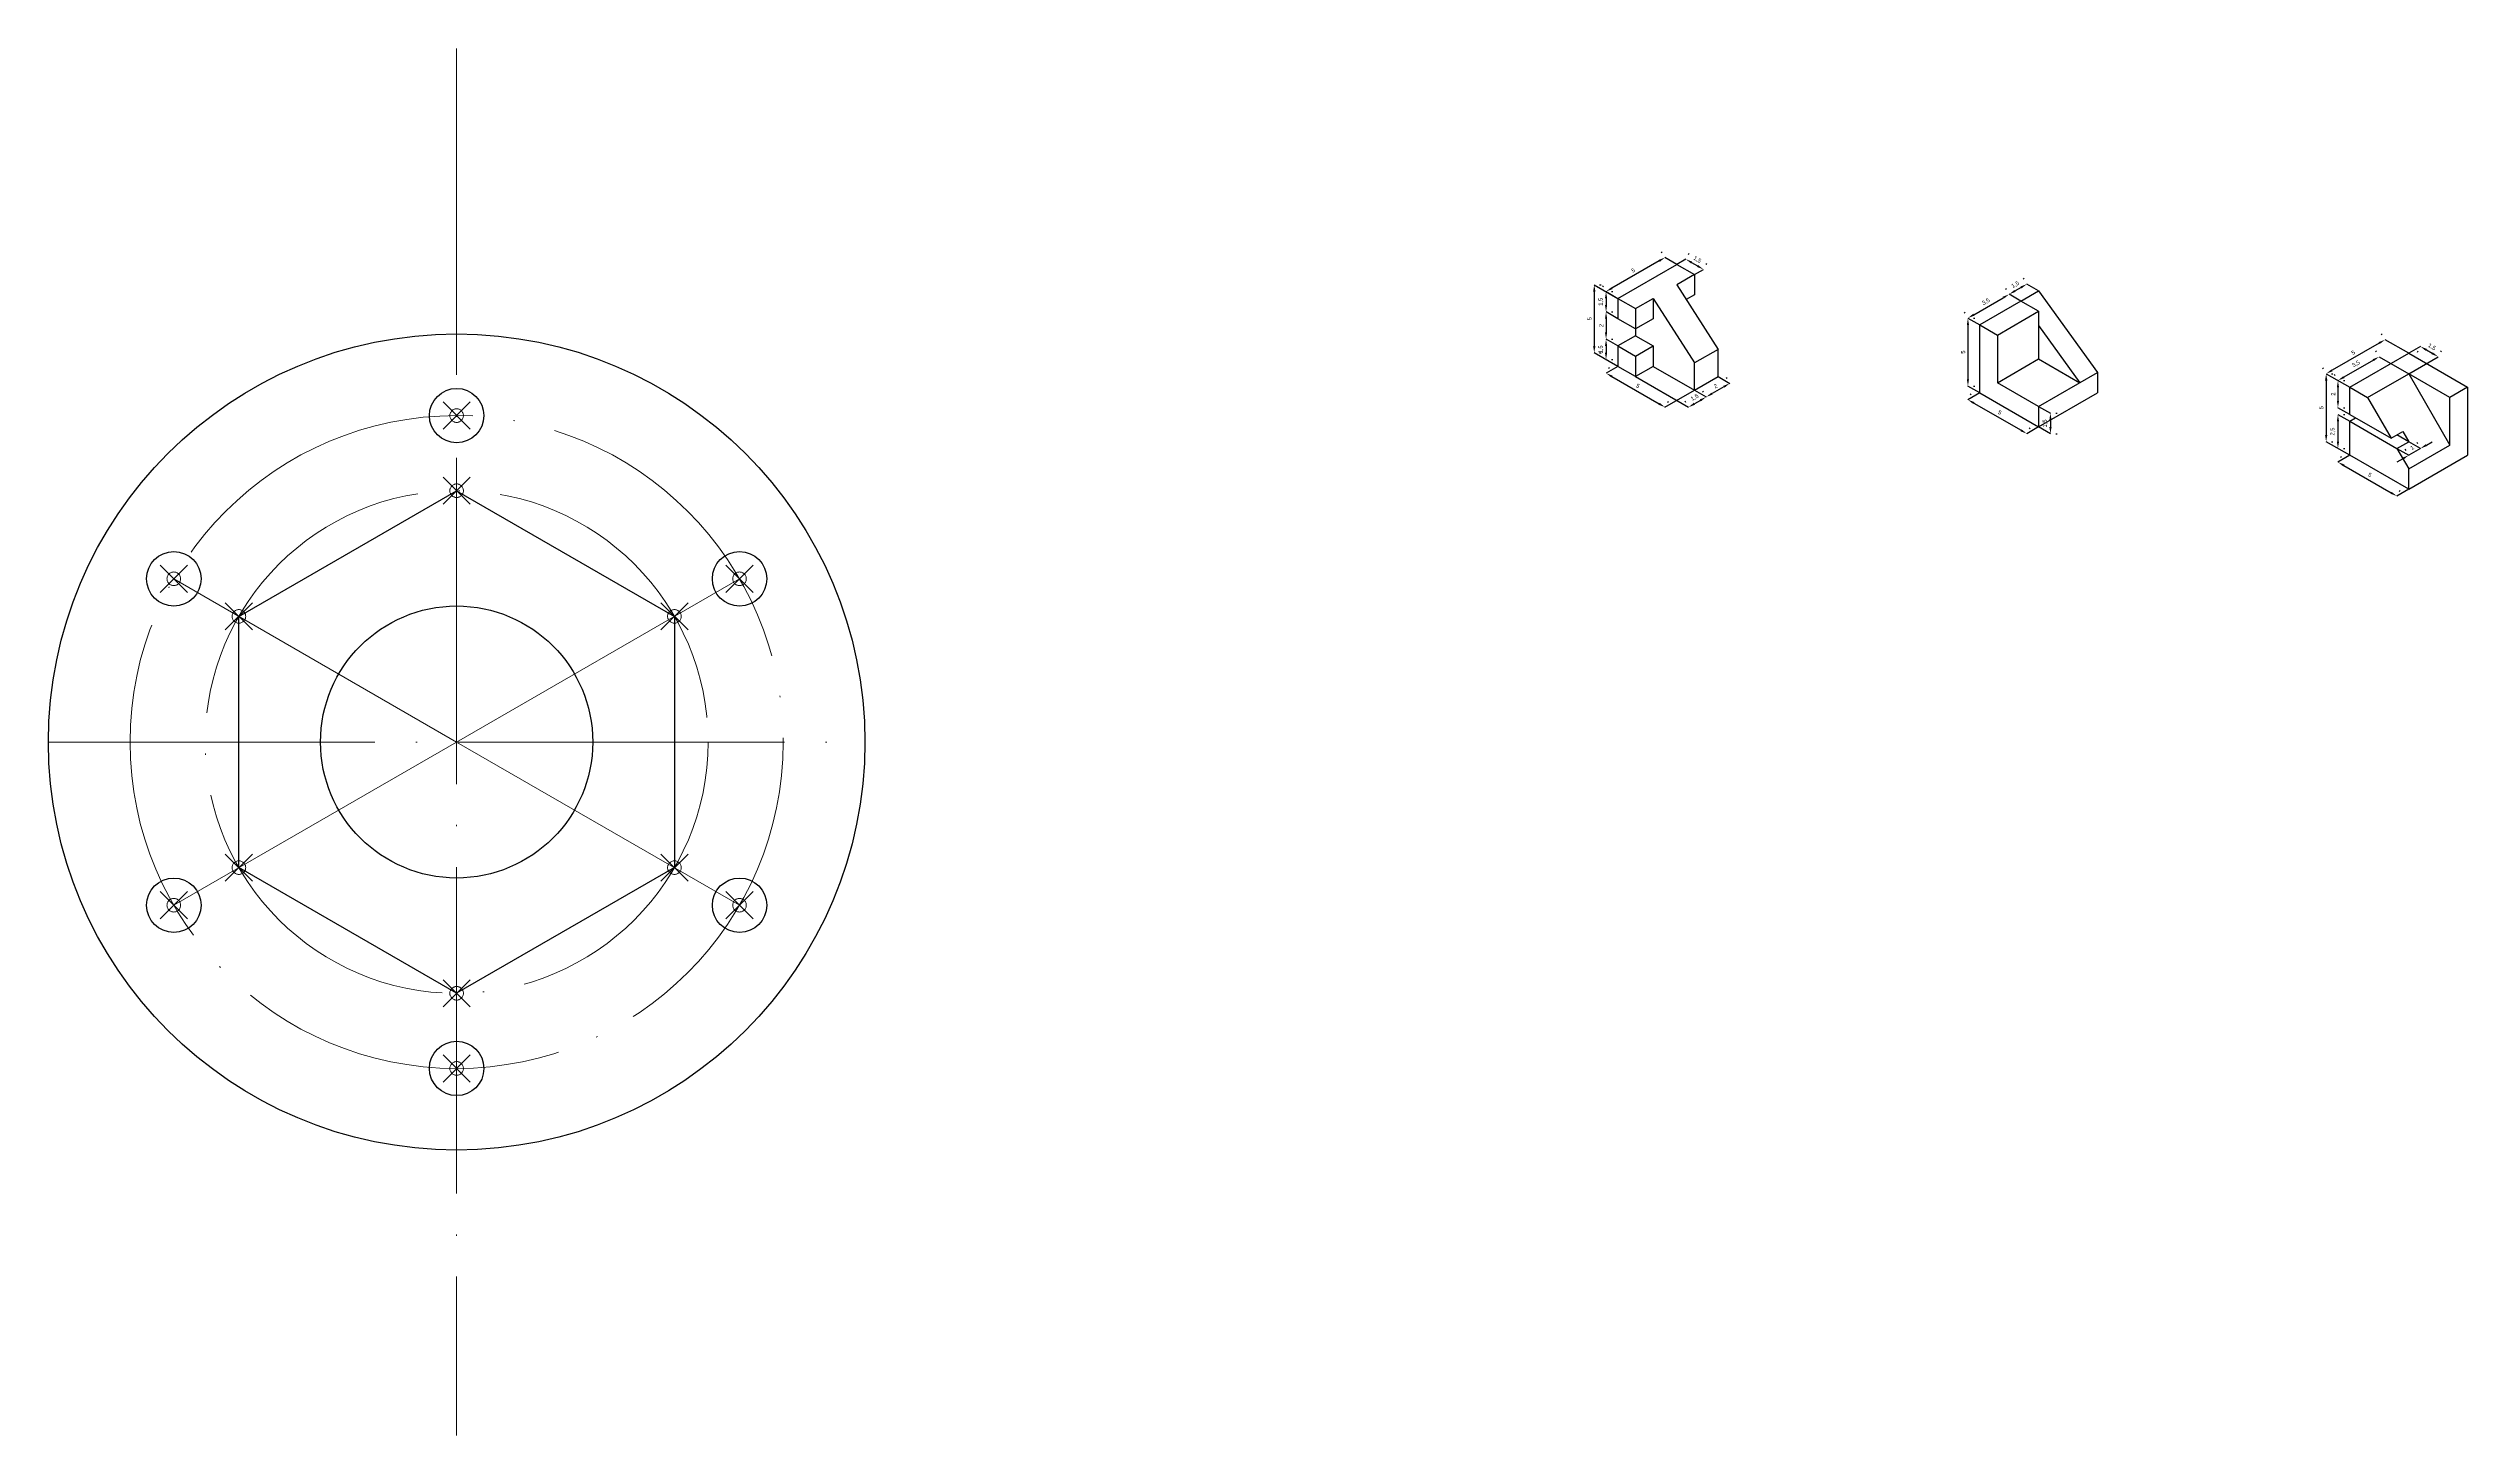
# Model space of a CAD drawing. Header units: centimetres. Extents: x 25 to 599, y 10 to 210.
# Drawn here: x 421 to 598.8, y 98.3 to 200.3 of the extents above; entities that cross this region are included whole.
import ezdxf

# ---------------------------------------------------------------- set-up
doc = ezdxf.new("R2010")
doc.units = ezdxf.units.CM
doc.header["$PDMODE"] = 35
doc.linetypes.add('ACAD_ISO04W100', pattern=[30, 24, -3, 0, -3])
for name, color, linetype, lineweight in [('Aux', 10, 'ACAD_ISO04W100', 18), ('Cotas', 90, 'Continuous', 25), ('Figura', 140, 'Continuous', 25)]:
    doc.layers.add(name, color=color, linetype=linetype, lineweight=lineweight)
doc.styles.get("Standard").update_dxf_attribs({"font": 'arial.ttf'})
doc.dimstyles.new('Copy of ISO-25', dxfattribs={"dimtxt": 0.3, "dimasz": 0.5, "dimexe": 0.5, "dimexo": 0.4, "dimgap": 0.2, "dimtad": 1, "dimtxsty": 'Standard', "dimcen": 2.5, "dimadec": 0, "dimazin": 0, "dimtfac": 1, "dimtmove": 0, "dimatfit": 3, "dimfxl": 1, "dimarcsym": 0})

# ---------------------------------------------------------------- blocks, each defined once
blk = doc.blocks.new('*U2')
at = {"layer": 'Figura'}
blk.add_circle((0, 0), 2, dxfattribs=at)
blk = doc.blocks.new('*U3')
at = {"layer": 'Figura', "color": 0, "linetype": 'ByBlock', "lineweight": -2, "transparency": 16777216}
blk.add_blockref('*U2', (451, 173.33), dxfattribs=at)
for p, rotation in [((430.22, 161.33), 59.99999999999999), ((471.79, 161.33), 299.9999999999999), ((430.22, 137.33), 120), ((471.79, 137.33), 240), ((451, 125.33), 180)]:
    blk.add_blockref('*U2', p, dxfattribs=dict(at, rotation=rotation))
blk = doc.blocks.new('*D29')
at = {"layer": 'Cotas', "color": 0, "lineweight": -2, "transparency": 16777216}
for p, q in [((541.52, 185.18), (541.57, 185.27)), ((541.75, 184.58), (542.18, 184.33)), ((542.82, 184.43), (542.87, 184.52))]:
    blk.add_line(p, q, dxfattribs=at)
at = {"layer": 'Cotas', "color": 0, "transparency": 16777216}
for points in [[(541.79, 184.65), (541.71, 184.51), (541.32, 184.83)], [(542.22, 184.4), (542.14, 184.26), (542.62, 184.08)]]:
    blk.add_solid(points, dxfattribs=at)
at = {"layer": 'Defpoints', "color": 0, "transparency": 16777216}
for p in [(541.32, 184.83), (542.62, 184.08), (542.62, 184.08)]:
    blk.add_point(p, dxfattribs=at)
at = {"layer": 'Cotas', "color": 0, "transparency": 16777216, "insert": (542.16, 184.79), "char_height": 0.3, "attachment_point": 5, "rotation": 330}
blk.add_mtext('1,5', dxfattribs=at)
blk = doc.blocks.new('*D30')
at = {"layer": 'Cotas', "color": 0, "lineweight": -2, "transparency": 16777216}
for p, q in [((539.59, 185.3), (539.54, 185.38)), ((539.36, 184.7), (535.89, 182.7)), ((535.26, 182.8), (535.21, 182.88))]:
    blk.add_line(p, q, dxfattribs=at)
at = {"layer": 'Cotas', "color": 0, "transparency": 16777216}
for points in [[(539.31, 184.77), (539.4, 184.63), (539.79, 184.95)], [(535.85, 182.77), (535.93, 182.63), (535.46, 182.45)]]:
    blk.add_solid(points, dxfattribs=at)
at = {"layer": 'Defpoints', "color": 0, "transparency": 16777216}
for p in [(539.79, 184.95), (535.46, 182.45), (535.46, 182.45)]:
    blk.add_point(p, dxfattribs=at)
at = {"layer": 'Cotas', "color": 0, "transparency": 16777216, "insert": (537.45, 184.01), "char_height": 0.3, "attachment_point": 5, "rotation": 30}
blk.add_mtext('5', dxfattribs=at)
blk = doc.blocks.new('*D32')
at = {"layer": 'Cotas', "color": 0, "lineweight": -2, "transparency": 16777216}
for p, q in [((534.59, 182.45), (534.59, 178.45)), ((534.99, 182.95), (535.09, 182.95)), ((534.99, 177.95), (535.09, 177.95))]:
    blk.add_line(p, q, dxfattribs=at)
at = {"layer": 'Cotas', "color": 0, "transparency": 16777216}
for points in [[(534.51, 182.45), (534.68, 182.45), (534.59, 182.95)], [(534.51, 178.45), (534.68, 178.45), (534.59, 177.95)]]:
    blk.add_solid(points, dxfattribs=at)
at = {"layer": 'Defpoints', "color": 0, "transparency": 16777216}
for p in [(534.59, 182.95), (534.59, 177.95), (534.59, 177.95)]:
    blk.add_point(p, dxfattribs=at)
at = {"layer": 'Cotas', "color": 0, "transparency": 16777216, "insert": (534.24, 180.45), "char_height": 0.3, "attachment_point": 5, "rotation": 90}
blk.add_mtext('5', dxfattribs=at)
blk = doc.blocks.new('*D33')
at = {"layer": 'Cotas', "color": 0, "lineweight": -2, "transparency": 16777216}
for p, q in [((535.46, 180.45), (535.46, 179.45)), ((535.86, 180.95), (535.96, 180.95)), ((535.86, 178.95), (535.96, 178.95))]:
    blk.add_line(p, q, dxfattribs=at)
at = {"layer": 'Cotas', "color": 0, "transparency": 16777216}
for points in [[(535.38, 180.45), (535.54, 180.45), (535.46, 180.95)], [(535.38, 179.45), (535.54, 179.45), (535.46, 178.95)]]:
    blk.add_solid(points, dxfattribs=at)
at = {"layer": 'Defpoints', "color": 0, "transparency": 16777216}
for p in [(535.46, 180.95), (535.46, 178.95), (535.46, 178.95)]:
    blk.add_point(p, dxfattribs=at)
at = {"layer": 'Cotas', "color": 0, "transparency": 16777216, "insert": (535.11, 179.95), "char_height": 0.3, "attachment_point": 5, "rotation": 90}
blk.add_mtext('2', dxfattribs=at)
blk = doc.blocks.new('*D34')
at = {"layer": 'Cotas', "color": 0, "lineweight": -2, "transparency": 16777216}
for p, q in [((535.46, 181.95), (535.46, 181.45)), ((535.86, 182.45), (535.96, 182.45)), ((535.86, 180.95), (535.96, 180.95))]:
    blk.add_line(p, q, dxfattribs=at)
at = {"layer": 'Cotas', "color": 0, "transparency": 16777216}
for points in [[(535.38, 181.95), (535.54, 181.95), (535.46, 182.45)], [(535.38, 181.45), (535.54, 181.45), (535.46, 180.95)]]:
    blk.add_solid(points, dxfattribs=at)
at = {"layer": 'Defpoints', "color": 0, "transparency": 16777216}
for p in [(535.46, 182.45), (535.46, 180.95), (535.46, 180.95)]:
    blk.add_point(p, dxfattribs=at)
at = {"layer": 'Cotas', "color": 0, "transparency": 16777216, "insert": (535.08, 181.7), "char_height": 0.3, "attachment_point": 5, "rotation": 90}
blk.add_mtext('1,5', dxfattribs=at)
blk = doc.blocks.new('*D35')
at = {"layer": 'Cotas', "color": 0, "lineweight": -2, "transparency": 16777216}
for p, q in [((535.46, 178.45), (535.46, 177.95)), ((535.86, 178.95), (535.96, 178.95)), ((535.86, 177.45), (535.96, 177.45))]:
    blk.add_line(p, q, dxfattribs=at)
at = {"layer": 'Cotas', "color": 0, "transparency": 16777216}
for points in [[(535.38, 178.45), (535.54, 178.45), (535.46, 178.95)], [(535.38, 177.95), (535.54, 177.95), (535.46, 177.45)]]:
    blk.add_solid(points, dxfattribs=at)
at = {"layer": 'Defpoints', "color": 0, "transparency": 16777216}
for p in [(535.46, 178.95), (535.46, 177.45), (535.46, 177.45)]:
    blk.add_point(p, dxfattribs=at)
at = {"layer": 'Cotas', "color": 0, "transparency": 16777216, "insert": (535.08, 178.2), "char_height": 0.3, "attachment_point": 5, "rotation": 90}
blk.add_mtext('1,5', dxfattribs=at)
blk = doc.blocks.new('*D36')
at = {"layer": 'Cotas', "color": 0, "lineweight": -2, "transparency": 16777216}
for p, q in [((535.66, 176.8), (535.71, 176.88)), ((535.89, 176.2), (539.36, 174.2)), ((539.99, 174.3), (540.04, 174.38))]:
    blk.add_line(p, q, dxfattribs=at)
at = {"layer": 'Cotas', "color": 0, "transparency": 16777216}
for points in [[(535.93, 176.27), (535.85, 176.13), (535.46, 176.45)], [(539.4, 174.27), (539.31, 174.13), (539.79, 173.95)]]:
    blk.add_solid(points, dxfattribs=at)
at = {"layer": 'Defpoints', "color": 0, "transparency": 16777216}
for p in [(535.46, 176.45), (539.79, 173.95), (539.79, 173.95)]:
    blk.add_point(p, dxfattribs=at)
at = {"layer": 'Cotas', "color": 0, "transparency": 16777216, "insert": (537.8, 175.51), "char_height": 0.3, "attachment_point": 5, "rotation": 330}
blk.add_mtext('5', dxfattribs=at)
blk = doc.blocks.new('*D37')
at = {"layer": 'Cotas', "color": 0, "lineweight": -2, "transparency": 16777216}
for p, q in [((544.35, 176.05), (544.3, 176.13)), ((542.62, 175.05), (542.57, 175.13)), ((544.12, 175.45), (543.25, 174.95))]:
    blk.add_line(p, q, dxfattribs=at)
at = {"layer": 'Cotas', "color": 0, "transparency": 16777216}
for points in [[(543.21, 175.02), (543.29, 174.88), (542.82, 174.7)], [(544.08, 175.52), (544.16, 175.38), (544.55, 175.7)]]:
    blk.add_solid(points, dxfattribs=at)
at = {"layer": 'Defpoints', "color": 0, "transparency": 16777216}
for p in [(542.82, 174.7), (542.82, 174.7), (544.55, 175.7)]:
    blk.add_point(p, dxfattribs=at)
at = {"layer": 'Cotas', "color": 0, "transparency": 16777216, "insert": (543.51, 175.5), "char_height": 0.3, "attachment_point": 5, "rotation": 30}
blk.add_mtext('2', dxfattribs=at)
blk = doc.blocks.new('*D38')
at = {"layer": 'Cotas', "color": 0, "lineweight": -2, "transparency": 16777216}
for p, q in [((541.32, 174.3), (541.27, 174.38)), ((542.39, 174.45), (541.95, 174.2)), ((542.62, 175.05), (542.57, 175.13))]:
    blk.add_line(p, q, dxfattribs=at)
at = {"layer": 'Cotas', "color": 0, "transparency": 16777216}
for points in [[(541.91, 174.27), (542, 174.13), (541.52, 173.95)], [(542.35, 174.52), (542.43, 174.38), (542.82, 174.7)]]:
    blk.add_solid(points, dxfattribs=at)
at = {"layer": 'Defpoints', "color": 0, "transparency": 16777216}
for p in [(542.82, 174.7), (541.52, 173.95), (541.52, 173.95)]:
    blk.add_point(p, dxfattribs=at)
at = {"layer": 'Cotas', "color": 0, "transparency": 16777216, "insert": (541.98, 174.65), "char_height": 0.3, "attachment_point": 5, "rotation": 30}
blk.add_mtext('1,5', dxfattribs=at)
blk = doc.blocks.new('*D39')
at = {"layer": 'Cotas', "color": 0, "lineweight": -2, "transparency": 16777216}
for p, q in [((566.18, 183.35), (566.13, 183.43)), ((564.88, 182.6), (564.83, 182.68)), ((565.95, 182.75), (565.51, 182.5))]:
    blk.add_line(p, q, dxfattribs=at)
at = {"layer": 'Cotas', "color": 0, "transparency": 16777216}
for points in [[(565.47, 182.57), (565.56, 182.43), (565.08, 182.25)], [(565.91, 182.82), (565.99, 182.68), (566.38, 183)]]:
    blk.add_solid(points, dxfattribs=at)
at = {"layer": 'Defpoints', "color": 0, "transparency": 16777216}
for p in [(565.08, 182.25), (565.08, 182.25), (566.38, 183)]:
    blk.add_point(p, dxfattribs=at)
at = {"layer": 'Cotas', "color": 0, "transparency": 16777216, "insert": (565.54, 182.95), "char_height": 0.3, "attachment_point": 5, "rotation": 30}
blk.add_mtext('1,5', dxfattribs=at)
blk = doc.blocks.new('*D40')
at = {"layer": 'Cotas', "color": 0, "lineweight": -2, "transparency": 16777216}
for p, q in [((562.48, 180.75), (564.65, 182)), ((564.88, 182.6), (564.83, 182.68)), ((561.85, 180.85), (561.8, 180.93))]:
    blk.add_line(p, q, dxfattribs=at)
at = {"layer": 'Cotas', "color": 0, "transparency": 16777216}
for points in [[(564.61, 182.07), (564.69, 181.93), (565.08, 182.25)], [(562.44, 180.82), (562.53, 180.68), (562.05, 180.5)]]:
    blk.add_solid(points, dxfattribs=at)
at = {"layer": 'Defpoints', "color": 0, "transparency": 16777216}
for p in [(565.08, 182.25), (565.08, 182.25), (562.05, 180.5)]:
    blk.add_point(p, dxfattribs=at)
at = {"layer": 'Cotas', "color": 0, "transparency": 16777216, "insert": (563.38, 181.7), "char_height": 0.3, "attachment_point": 5, "rotation": 30}
blk.add_mtext('3,5', dxfattribs=at)
blk = doc.blocks.new('*D41')
at = {"layer": 'Cotas', "color": 0, "lineweight": -2, "transparency": 16777216}
for p, q in [((562.05, 180), (562.05, 176)), ((562.45, 180.5), (562.55, 180.5)), ((562.45, 175.5), (562.55, 175.5))]:
    blk.add_line(p, q, dxfattribs=at)
at = {"layer": 'Cotas', "color": 0, "transparency": 16777216}
for points in [[(561.97, 180), (562.13, 180), (562.05, 180.5)], [(561.97, 176), (562.13, 176), (562.05, 175.5)]]:
    blk.add_solid(points, dxfattribs=at)
at = {"layer": 'Defpoints', "color": 0, "transparency": 16777216}
for p in [(562.05, 180.5), (562.05, 175.5), (562.05, 175.5)]:
    blk.add_point(p, dxfattribs=at)
at = {"layer": 'Cotas', "color": 0, "transparency": 16777216, "insert": (561.7, 178), "char_height": 0.3, "attachment_point": 5, "rotation": 90}
blk.add_mtext('5', dxfattribs=at)
blk = doc.blocks.new('*D42')
at = {"layer": 'Cotas', "color": 0, "lineweight": -2, "transparency": 16777216}
for p, q in [((562.25, 174.85), (562.3, 174.93)), ((562.48, 174.25), (565.95, 172.25)), ((566.58, 172.35), (566.63, 172.43))]:
    blk.add_line(p, q, dxfattribs=at)
at = {"layer": 'Cotas', "color": 0, "transparency": 16777216}
for points in [[(562.53, 174.32), (562.44, 174.18), (562.05, 174.5)], [(565.99, 172.32), (565.91, 172.18), (566.38, 172)]]:
    blk.add_solid(points, dxfattribs=at)
at = {"layer": 'Defpoints', "color": 0, "transparency": 16777216}
for p in [(562.05, 174.5), (566.38, 172), (566.38, 172)]:
    blk.add_point(p, dxfattribs=at)
at = {"layer": 'Cotas', "color": 0, "transparency": 16777216, "insert": (564.39, 173.56), "char_height": 0.3, "attachment_point": 5, "rotation": 330}
blk.add_mtext('5', dxfattribs=at)
blk = doc.blocks.new('*D43')
at = {"layer": 'Cotas', "color": 0, "lineweight": -2, "transparency": 16777216}
for p, q in [((568.11, 173), (568.11, 172.5)), ((568.51, 173.5), (568.61, 173.5)), ((568.51, 172), (568.61, 172))]:
    blk.add_line(p, q, dxfattribs=at)
at = {"layer": 'Cotas', "color": 0, "transparency": 16777216}
for points in [[(568.03, 173), (568.2, 173), (568.11, 173.5)], [(568.03, 172.5), (568.2, 172.5), (568.11, 172)]]:
    blk.add_solid(points, dxfattribs=at)
at = {"layer": 'Defpoints', "color": 0, "transparency": 16777216}
for p in [(568.11, 173.5), (568.11, 172), (568.11, 172)]:
    blk.add_point(p, dxfattribs=at)
at = {"layer": 'Cotas', "color": 0, "transparency": 16777216, "insert": (567.73, 172.75), "char_height": 0.3, "attachment_point": 5, "rotation": 90}
blk.add_mtext('1,5', dxfattribs=at)
blk = doc.blocks.new('*D44')
at = {"layer": 'Cotas', "color": 0, "lineweight": -2, "transparency": 16777216}
for p, q in [((595.1, 178.07), (595.05, 177.98)), ((595.74, 178.16), (596.17, 177.91)), ((596.8, 178.01), (596.85, 178.1))]:
    blk.add_line(p, q, dxfattribs=at)
at = {"layer": 'Cotas', "color": 0, "transparency": 16777216}
for points in [[(595.78, 178.23), (595.69, 178.09), (595.3, 178.41)], [(596.21, 177.98), (596.13, 177.84), (596.6, 177.66)]]:
    blk.add_solid(points, dxfattribs=at)
at = {"layer": 'Defpoints', "color": 0, "transparency": 16777216}
for p in [(595.3, 178.41), (596.6, 177.66), (596.6, 177.66)]:
    blk.add_point(p, dxfattribs=at)
at = {"layer": 'Cotas', "color": 0, "transparency": 16777216, "insert": (596.14, 178.37), "char_height": 0.3, "attachment_point": 5, "rotation": 330}
blk.add_mtext('1,5', dxfattribs=at)
blk = doc.blocks.new('*D45')
at = {"layer": 'Cotas', "color": 0, "lineweight": -2, "transparency": 16777216}
for p, q in [((592.27, 178.66), (588.81, 176.66)), ((592.5, 179.26), (592.45, 179.35)), ((588.17, 176.76), (588.12, 176.85))]:
    blk.add_line(p, q, dxfattribs=at)
at = {"layer": 'Cotas', "color": 0, "transparency": 16777216}
for points in [[(592.23, 178.73), (592.31, 178.59), (592.7, 178.91)], [(588.77, 176.73), (588.85, 176.59), (588.37, 176.41)]]:
    blk.add_solid(points, dxfattribs=at)
at = {"layer": 'Defpoints', "color": 0, "transparency": 16777216}
for p in [(592.7, 178.91), (588.37, 176.41), (588.37, 176.41)]:
    blk.add_point(p, dxfattribs=at)
at = {"layer": 'Cotas', "color": 0, "transparency": 16777216, "insert": (590.36, 177.97), "char_height": 0.3, "attachment_point": 5, "rotation": 30}
blk.add_mtext('5', dxfattribs=at)
blk = doc.blocks.new('*D46')
at = {"layer": 'Cotas', "color": 0, "lineweight": -2, "transparency": 16777216}
for p, q in [((592.07, 178.01), (592.02, 178.1)), ((589.04, 176.26), (588.99, 176.35)), ((591.84, 177.41), (589.67, 176.16))]:
    blk.add_line(p, q, dxfattribs=at)
at = {"layer": 'Cotas', "color": 0, "transparency": 16777216}
for points in [[(589.63, 176.23), (589.72, 176.09), (589.24, 175.91)], [(591.8, 177.48), (591.88, 177.34), (592.27, 177.66)]]:
    blk.add_solid(points, dxfattribs=at)
at = {"layer": 'Defpoints', "color": 0, "transparency": 16777216}
for p in [(592.27, 177.66), (589.24, 175.91), (589.24, 175.91)]:
    blk.add_point(p, dxfattribs=at)
at = {"layer": 'Cotas', "color": 0, "transparency": 16777216, "insert": (590.57, 177.12), "char_height": 0.3, "attachment_point": 5, "rotation": 30}
blk.add_mtext('3,5', dxfattribs=at)
blk = doc.blocks.new('*D47')
at = {"layer": 'Cotas', "color": 0, "lineweight": -2, "transparency": 16777216}
for p, q in [((588.77, 176.41), (588.87, 176.41)), ((588.37, 175.91), (588.37, 171.91)), ((588.77, 171.41), (588.87, 171.41))]:
    blk.add_line(p, q, dxfattribs=at)
at = {"layer": 'Cotas', "color": 0, "transparency": 16777216}
for points in [[(588.29, 175.91), (588.46, 175.91), (588.37, 176.41)], [(588.29, 171.91), (588.46, 171.91), (588.37, 171.41)]]:
    blk.add_solid(points, dxfattribs=at)
at = {"layer": 'Defpoints', "color": 0, "transparency": 16777216}
for p in [(588.37, 176.41), (588.37, 171.41), (588.37, 171.41)]:
    blk.add_point(p, dxfattribs=at)
at = {"layer": 'Cotas', "color": 0, "transparency": 16777216, "insert": (588.02, 173.91), "char_height": 0.3, "attachment_point": 5, "rotation": 90}
blk.add_mtext('5', dxfattribs=at)
blk = doc.blocks.new('*D48')
at = {"layer": 'Cotas', "color": 0, "lineweight": -2, "transparency": 16777216}
for p, q in [((589.24, 175.41), (589.24, 174.41)), ((589.64, 175.91), (589.74, 175.91)), ((589.64, 173.91), (589.74, 173.91))]:
    blk.add_line(p, q, dxfattribs=at)
at = {"layer": 'Cotas', "color": 0, "transparency": 16777216}
for points in [[(589.16, 175.41), (589.32, 175.41), (589.24, 175.91)], [(589.16, 174.41), (589.32, 174.41), (589.24, 173.91)]]:
    blk.add_solid(points, dxfattribs=at)
at = {"layer": 'Defpoints', "color": 0, "transparency": 16777216}
for p in [(589.24, 175.91), (589.24, 173.91), (589.24, 173.91)]:
    blk.add_point(p, dxfattribs=at)
at = {"layer": 'Cotas', "color": 0, "transparency": 16777216, "insert": (588.89, 174.91), "char_height": 0.3, "attachment_point": 5, "rotation": 90}
blk.add_mtext('2', dxfattribs=at)
blk = doc.blocks.new('*D49')
at = {"layer": 'Cotas', "color": 0, "lineweight": -2, "transparency": 16777216}
for p, q in [((589.24, 172.91), (589.24, 171.41)), ((589.64, 173.41), (589.74, 173.41)), ((589.64, 170.91), (589.74, 170.91))]:
    blk.add_line(p, q, dxfattribs=at)
at = {"layer": 'Cotas', "color": 0, "transparency": 16777216}
for points in [[(589.16, 172.91), (589.32, 172.91), (589.24, 173.41)], [(589.16, 171.41), (589.32, 171.41), (589.24, 170.91)]]:
    blk.add_solid(points, dxfattribs=at)
at = {"layer": 'Defpoints', "color": 0, "transparency": 16777216}
for p in [(589.24, 173.41), (589.24, 170.91), (589.24, 170.91)]:
    blk.add_point(p, dxfattribs=at)
at = {"layer": 'Cotas', "color": 0, "transparency": 16777216, "insert": (588.86, 172.16), "char_height": 0.3, "attachment_point": 5, "rotation": 90}
blk.add_mtext('2,5', dxfattribs=at)
blk = doc.blocks.new('*D50')
at = {"layer": 'Cotas', "color": 0, "lineweight": -2, "transparency": 16777216}
for p, q in [((589.44, 170.26), (589.49, 170.35)), ((589.67, 169.66), (593.14, 167.66)), ((593.77, 167.76), (593.82, 167.85))]:
    blk.add_line(p, q, dxfattribs=at)
at = {"layer": 'Cotas', "color": 0, "transparency": 16777216}
for points in [[(589.72, 169.73), (589.63, 169.59), (589.24, 169.91)], [(593.18, 167.73), (593.1, 167.59), (593.57, 167.41)]]:
    blk.add_solid(points, dxfattribs=at)
at = {"layer": 'Defpoints', "color": 0, "transparency": 16777216}
for p in [(589.24, 169.91), (593.57, 167.41), (593.57, 167.41)]:
    blk.add_point(p, dxfattribs=at)
at = {"layer": 'Cotas', "color": 0, "transparency": 16777216, "insert": (591.58, 168.97), "char_height": 0.3, "attachment_point": 5, "rotation": 330}
blk.add_mtext('5', dxfattribs=at)
blk = doc.blocks.new('*D51')
at = {"layer": 'Cotas', "color": 0, "lineweight": -2, "transparency": 16777216}
for p, q in [((594.24, 170.76), (594.19, 170.85)), ((595.3, 170.91), (594.44, 170.41)), ((595.1, 171.26), (595.05, 171.35)), ((595.74, 171.16), (596.17, 171.41)), ((594, 170.16), (593.57, 169.91))]:
    blk.add_line(p, q, dxfattribs=at)
at = {"layer": 'Cotas', "color": 0, "transparency": 16777216}
for points in [[(595.69, 171.23), (595.78, 171.09), (595.3, 170.91)], [(593.96, 170.23), (594.05, 170.09), (594.44, 170.41)]]:
    blk.add_solid(points, dxfattribs=at)
at = {"layer": 'Defpoints', "color": 0, "transparency": 16777216}
for p in [(595.3, 170.91), (594.44, 170.41), (594.44, 170.41)]:
    blk.add_point(p, dxfattribs=at)
at = {"layer": 'Cotas', "color": 0, "transparency": 16777216, "insert": (594.69, 170.97), "char_height": 0.3, "attachment_point": 5, "rotation": 30}
blk.add_mtext('1', dxfattribs=at)

msp = doc.modelspace()

# ---------------------------------------------------------------- linework, layer by layer
at = {"layer": 'Aux'}
for p, q in [((451.002, 200.331), (451.002, 98.331)), ((430.218, 161.331), (451.002, 149.331)), ((471.787, 161.331), (451.002, 149.331)), ((421.002, 149.331), (481.002, 149.331)), ((451.002, 149.331), (430.218, 137.331)), ((451.002, 149.331), (471.787, 137.331))]:
    msp.add_line(p, q, dxfattribs=at)
for radius in [24, 18.477]:
    msp.add_circle((451.002, 149.331), radius, dxfattribs=at)
for p in [(451.002, 173.331), (451.002, 167.808), (430.218, 161.331), (471.787, 161.331), (435.001, 158.57), (467.004, 158.57), (435.001, 140.093), (467.004, 140.093), (430.218, 137.331), (471.787, 137.331), (451.002, 130.854), (451.002, 125.331)]:
    msp.add_point(p, dxfattribs=at)
at = {"layer": 'Cotas'}
for p, q in [((540.655, 184.45), (539.789, 184.95)), ((541.317, 184.832), (540.655, 184.45)), ((541.954, 183.7), (542.616, 184.082)), ((534.593, 182.95), (536.325, 181.95)), ((535.459, 182.45), (536.325, 181.95)), ((565.948, 181.75), (565.082, 182.25)), ((567.247, 182.5), (566.381, 183)), ((536.325, 180.45), (535.459, 180.95)), ((562.05, 180.5), (562.917, 180)), ((536.325, 176.95), (534.593, 177.95)), ((536.325, 178.45), (535.459, 178.95)), ((594.437, 177.912), (592.705, 178.912)), ((595.303, 178.412), (594.437, 177.912)), ((536.325, 176.95), (535.459, 176.45)), ((537.624, 176.2), (541.521, 173.95)), ((543.686, 176.2), (544.552, 175.7)), ((588.374, 176.412), (590.107, 175.412)), ((592.272, 177.662), (594.437, 176.412)), ((594.437, 176.412), (596.602, 177.662)), ((539.789, 173.95), (541.954, 175.2)), ((541.954, 175.2), (542.82, 174.7)), ((562.917, 175), (562.05, 175.5)), ((562.917, 175), (562.05, 174.5)), ((567.247, 172.5), (566.381, 172)), ((567.247, 174), (568.113, 173.5)), ((568.113, 172), (567.247, 172.5)), ((590.107, 173.412), (589.241, 173.912)), ((589.241, 173.412), (590.107, 172.912)), ((590.107, 170.412), (588.374, 171.412)), ((593.571, 170.912), (594.437, 170.412)), ((595.303, 170.912), (594.437, 171.412)), ((590.107, 170.412), (589.241, 169.912)), ((594.437, 167.912), (593.571, 167.412))]:
    msp.add_line(p, q, dxfattribs=at)
at = {"layer": 'Figura'}
for p, q in [((536.325, 181.95), (540.655, 184.45)), ((540.655, 184.45), (541.954, 183.7)), ((541.954, 183.7), (540.655, 182.95)), ((541.954, 183.7), (541.954, 182.2)), ((536.325, 181.95), (537.624, 181.2)), ((536.325, 181.95), (536.325, 180.45)), ((537.624, 181.2), (538.923, 181.95)), ((538.923, 181.95), (538.923, 180.45)), ((538.923, 181.95), (541.954, 177.2)), ((540.655, 182.95), (543.686, 178.2)), ((541.954, 182.2), (541.354, 181.854)), ((565.948, 181.75), (562.917, 180)), ((565.948, 181.75), (567.247, 182.5)), ((567.247, 181), (565.948, 181.75)), ((567.247, 182.5), (571.577, 176.5)), ((537.624, 179.7), (536.325, 180.45)), ((537.624, 181.2), (537.624, 179.7)), ((538.923, 180.45), (537.624, 179.7)), ((537.624, 179.7), (537.624, 179.2)), ((562.917, 175), (562.917, 180)), ((562.917, 180), (564.216, 179.25)), ((564.216, 179.25), (567.247, 181)), ((567.247, 181), (567.247, 177.5)), ((567.247, 179.95), (570.278, 175.75)), ((537.624, 179.2), (536.325, 178.45)), ((536.325, 178.45), (537.624, 177.7)), ((536.325, 178.45), (536.325, 176.95)), ((537.624, 179.2), (538.923, 178.45)), ((537.624, 177.7), (538.923, 178.45)), ((538.923, 178.45), (538.923, 176.95)), ((543.686, 178.2), (541.954, 177.2)), ((543.686, 176.2), (543.686, 178.2)), ((564.216, 179.25), (564.216, 175.75)), ((590.107, 175.412), (594.437, 177.912)), ((594.437, 177.912), (598.767, 175.412)), ((537.624, 176.2), (536.325, 176.95)), ((537.624, 177.7), (537.624, 176.2)), ((538.923, 176.95), (537.624, 176.2)), ((538.923, 176.95), (541.954, 175.2)), ((541.954, 175.2), (541.954, 177.2)), ((541.954, 175.2), (543.686, 176.2)), ((564.216, 175.75), (567.247, 177.5)), ((567.247, 177.5), (570.278, 175.75)), ((567.247, 174), (571.577, 176.5)), ((571.577, 176.5), (571.577, 175)), ((591.406, 174.662), (594.437, 176.412)), ((597.468, 174.662), (594.437, 176.412)), ((594.437, 176.412), (597.468, 171.162)), ((562.917, 175), (567.247, 172.5)), ((567.247, 174), (564.216, 175.75)), ((567.247, 172.5), (571.577, 175)), ((590.107, 175.412), (591.406, 174.662)), ((590.107, 173.412), (590.107, 175.412)), ((591.406, 174.662), (593.138, 171.662)), ((598.767, 175.412), (597.468, 174.662)), ((597.468, 171.162), (597.468, 174.662)), ((598.767, 175.412), (598.767, 170.412)), ((567.247, 174), (567.247, 172.5)), ((590.107, 173.412), (593.138, 171.662)), ((590.107, 172.912), (590.54, 173.162)), ((590.107, 170.412), (590.107, 172.912)), ((590.107, 172.912), (593.571, 170.912)), ((593.138, 171.662), (594.004, 172.162)), ((594.437, 171.412), (593.571, 171.912)), ((593.571, 170.912), (594.437, 171.412)), ((593.571, 170.912), (594.437, 169.412)), ((594.004, 172.162), (594.437, 171.412)), ((594.437, 169.412), (597.468, 171.162)), ((594.437, 167.912), (590.107, 170.412)), ((594.437, 167.912), (598.767, 170.412)), ((594.437, 167.912), (594.437, 169.412)), ((435.001, 158.57), (451.002, 167.808)), ((451.002, 167.808), (467.004, 158.57)), ((435.001, 140.093), (435.001, 158.57)), ((467.004, 158.57), (467.004, 140.093)), ((451.002, 130.854), (435.001, 140.093)), ((467.004, 140.093), (451.002, 130.854))]:
    msp.add_line(p, q, dxfattribs=at)
for radius in [30, 10]:
    msp.add_circle((451.002, 149.331), radius, dxfattribs=at)

# ---------------------------------------------------------------- block references
msp.add_blockref('*U3', (0, 0), dxfattribs=at)

# ---------------------------------------------------------------- dimensions: what is measured, and where the dimension line sits
at = {"layer": 'Cotas'}
for p1, p2, picture, middle in [((539.789, 184.95), (535.459, 182.45), '*D30', (537.447, 184.005)), ((541.317, 184.832), (542.616, 184.082), '*D29', (542.157, 184.786)), ((566.381, 183), (565.082, 182.25), '*D39', (565.541, 182.954)), ((562.05, 180.5), (565.082, 182.25), '*D40', (563.376, 181.704)), ((592.705, 178.912), (588.374, 176.412), '*D45', (590.363, 177.968)), ((592.272, 177.662), (589.241, 175.912), '*D46', (590.566, 177.117)), ((595.303, 178.412), (596.602, 177.662), '*D44', (596.142, 178.367)), ((535.459, 176.45), (539.789, 173.95), '*D36', (537.8, 175.505)), ((544.552, 175.7), (542.82, 174.7), '*D37', (543.511, 175.503)), ((588.374, 176.412), (588.374, 171.412), '*D47', (588.022, 173.912)), ((542.82, 174.7), (541.521, 173.95), '*D38', (541.98, 174.654)), ((562.05, 174.5), (566.381, 172), '*D42', (564.392, 173.555)), ((595.303, 170.912), (594.437, 170.412), '*D51', (594.694, 170.966)), ((589.241, 169.912), (593.571, 167.412), '*D50', (591.582, 168.968))]:
    dim = msp.add_aligned_dim(p1=p1, p2=p2, distance=0, dimstyle='Copy of ISO-25', dxfattribs=at)
    dim.commit()
    dim.dimension.update_dxf_attribs({"geometry": picture, "text_midpoint": middle})
for base, p1, p2, picture, middle in [((534.593, 177.95), (534.593, 182.95), (534.593, 177.95), '*D32', (534.24, 180.45)), ((535.459, 180.95), (535.459, 182.45), (535.459, 180.95), '*D34', (535.078, 181.7)), ((535.459, 178.95), (535.459, 180.95), (535.459, 178.95), '*D33', (535.108, 179.95)), ((562.05, 175.5), (562.05, 180.5), (562.05, 175.5), '*D41', (561.698, 178)), ((535.459, 177.45), (535.459, 178.95), (535.459, 177.45), '*D35', (535.078, 178.2)), ((589.241, 173.912), (589.241, 175.912), (589.241, 173.912), '*D48', (588.89, 174.912)), ((568.113, 172), (568.113, 173.5), (568.113, 172), '*D43', (567.732, 172.75)), ((589.241, 170.912), (589.241, 173.412), (589.241, 170.912), '*D49', (588.86, 172.162))]:
    dim = msp.add_linear_dim(base=base, p1=p1, p2=p2, angle=90, dimstyle='Copy of ISO-25', dxfattribs=at)
    dim.commit()
    dim.dimension.update_dxf_attribs({"geometry": picture, "text_midpoint": middle})

doc.saveas('drawing.dxf')
